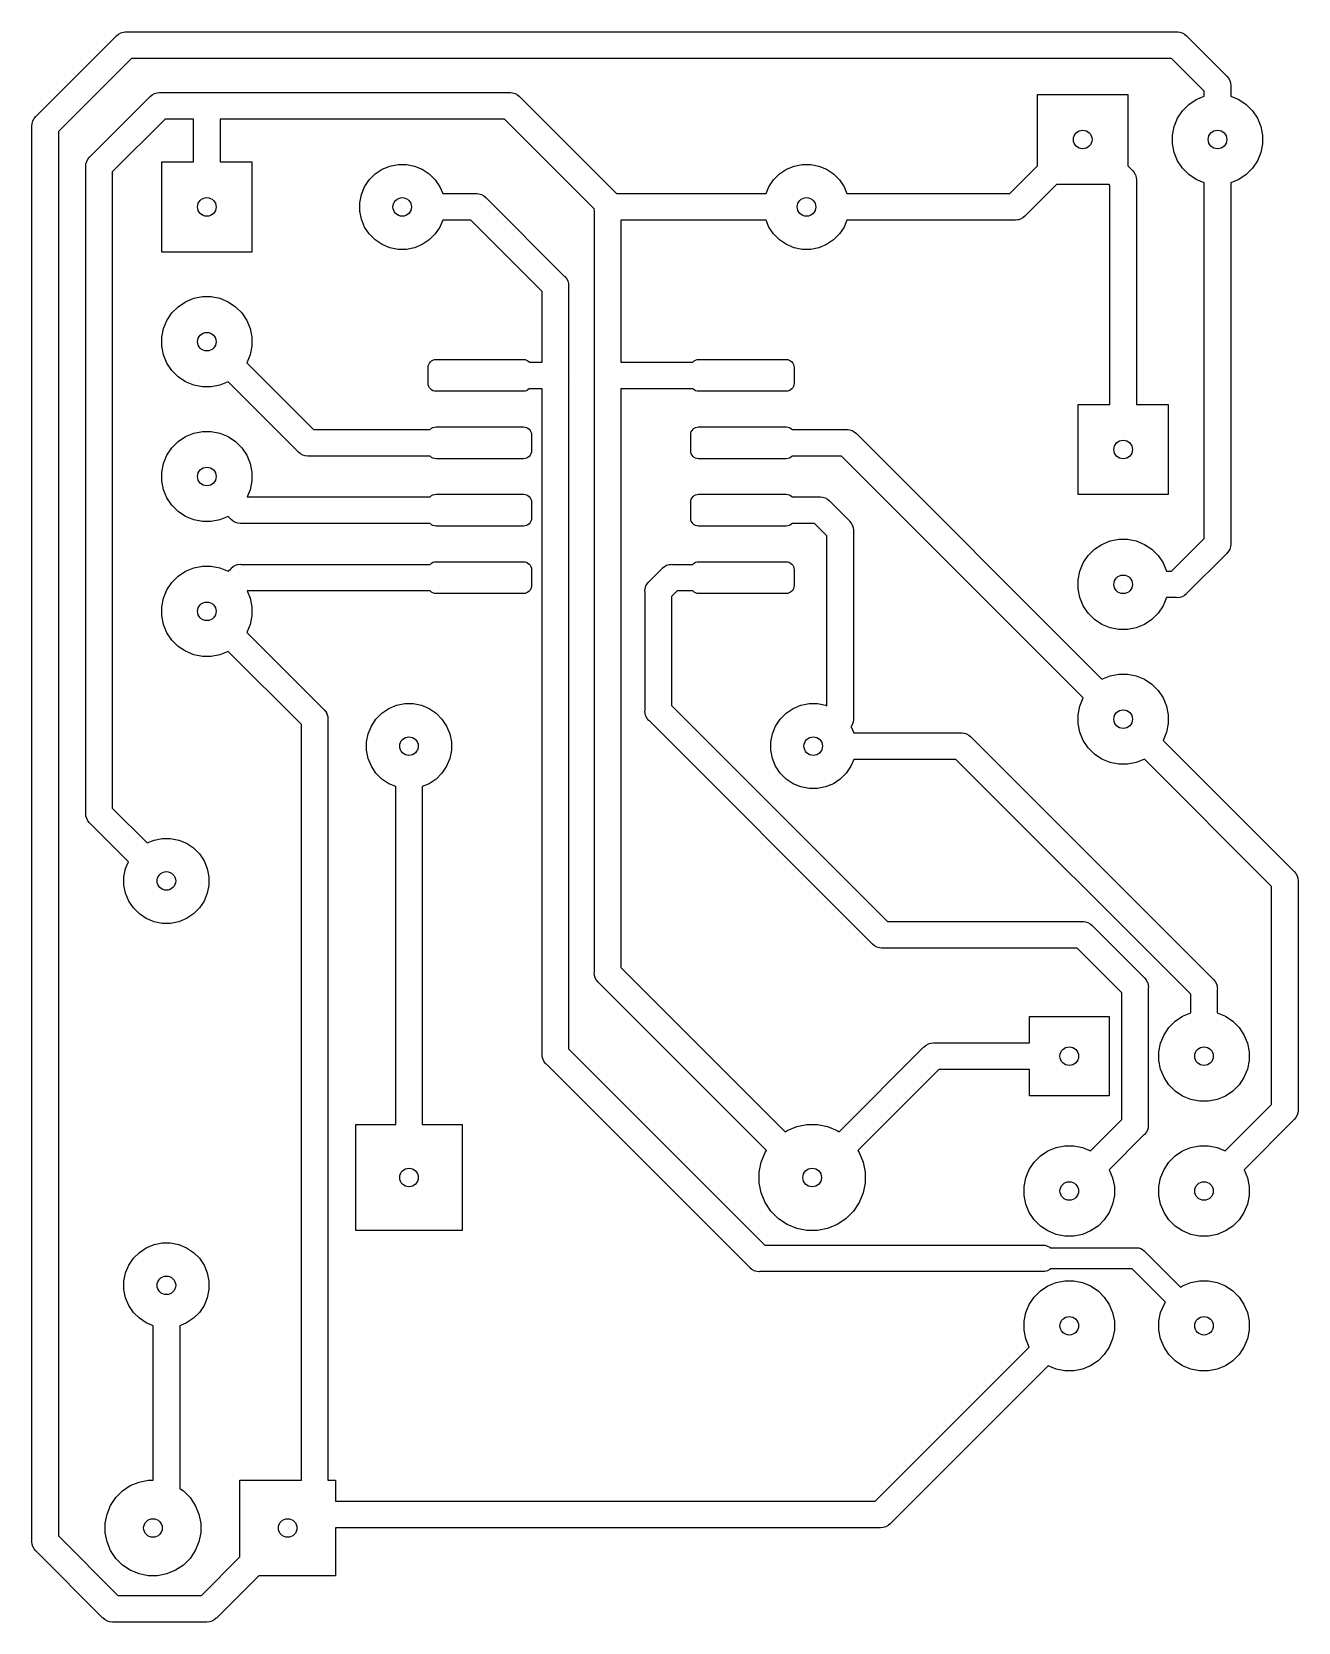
# Model space of a CAD drawing. Extents: x 0.62 to 1.56, y -7.65 to -6.47.
import ezdxf

# ---------------------------------------------------------------- set-up
doc = ezdxf.new("R2010")
doc.units = 0
doc.header["$MEASUREMENT"] = 0
doc.layers.add('BLACK', color=7, linetype='CONTINUOUS')

msp = doc.modelspace()

# ---------------------------------------------------------------- linework, layer by layer
at = {"layer": 'BLACK', "linetype": 'CONTINUOUS'}
for p, q in [((0.623382, -6.5327), (0.682699, -6.47338)), ((0.682699, -6.47338), (0.683007, -6.47301)), ((0.683007, -6.47301), (0.684505, -6.47178)), ((0.684505, -6.47178), (0.686215, -6.47086)), ((0.686215, -6.47086), (0.688071, -6.4703)), ((0.688071, -6.4703), (0.689517, -6.47016)), ((0.689517, -6.47016), (0.69, -6.47011)), ((0.689517, -6.47016), (0.689517, -6.47016)), ((0.69, -6.47011), (0.690483, -6.47016)), ((0.690483, -6.47016), (1.46952, -6.47016)), ((1.46952, -6.47016), (1.47, -6.47011)), ((1.47, -6.47011), (1.47048, -6.47016)), ((1.47048, -6.47016), (1.47193, -6.4703)), ((1.47193, -6.4703), (1.47378, -6.47086)), ((1.47378, -6.47086), (1.47549, -6.47178)), ((1.47549, -6.47178), (1.47699, -6.47301)), ((1.47699, -6.47301), (1.4773, -6.47338)), ((1.4773, -6.47338), (1.50662, -6.5027)), ((0.694077, -6.48984), (0.639843, -6.54408)), ((1.46592, -6.48984), (0.694077, -6.48984)), ((1.49016, -6.51408), (1.46592, -6.48984)), ((1.50662, -6.5027), (1.50699, -6.50301)), ((1.50699, -6.50301), (1.50822, -6.50451)), ((1.50822, -6.50451), (1.50914, -6.50622)), ((1.50914, -6.50622), (1.5097, -6.50807)), ((1.5097, -6.50807), (1.50989, -6.51)), ((1.50989, -6.51), (1.50984, -6.51048)), ((1.50984, -6.51048), (1.50984, -6.51786)), ((0.663382, -6.5627), (0.707699, -6.51838)), ((0.707699, -6.51838), (0.708007, -6.51801)), ((0.708007, -6.51801), (0.709505, -6.51678)), ((0.709505, -6.51678), (0.711215, -6.51586)), ((0.711215, -6.51586), (0.713071, -6.5153)), ((0.713071, -6.5153), (0.715, -6.51511)), ((0.715, -6.51511), (0.715483, -6.51516)), ((0.715483, -6.51516), (0.754517, -6.51516)), ((0.754517, -6.51516), (0.755, -6.51511)), ((0.755, -6.51511), (0.755483, -6.51516)), ((0.755483, -6.51516), (0.974517, -6.51516)), ((0.974517, -6.51516), (0.975, -6.51511)), ((0.975, -6.51511), (0.975483, -6.51516)), ((0.975483, -6.51516), (0.976929, -6.5153)), ((0.976929, -6.5153), (0.978785, -6.51586)), ((0.978785, -6.51586), (0.980495, -6.51678)), ((0.980495, -6.51678), (0.981993, -6.51801)), ((0.981993, -6.51801), (0.982302, -6.51838)), ((0.982302, -6.51838), (1.05408, -6.59016)), ((1.36654, -6.56955), (1.36654, -6.51654)), ((1.36654, -6.51654), (1.43346, -6.51654)), ((1.43346, -6.51654), (1.43346, -6.56955)), ((1.47401, -6.52867), (1.47867, -6.52401)), ((1.47867, -6.52401), (1.48415, -6.52034)), ((1.48415, -6.52034), (1.49016, -6.51786)), ((1.49016, -6.51786), (1.49016, -6.51408)), ((1.50984, -6.51786), (1.51585, -6.52034)), ((1.51585, -6.52034), (1.52133, -6.52401)), ((1.52133, -6.52401), (1.52599, -6.52867)), ((0.620863, -6.53622), (0.621777, -6.53451)), ((0.621777, -6.53451), (0.622069, -6.53415)), ((0.622069, -6.53415), (0.623007, -6.53301)), ((0.623007, -6.53301), (0.623382, -6.5327)), ((0.719077, -6.53484), (0.679843, -6.57408)), ((0.740158, -6.53484), (0.719077, -6.53484)), ((0.740157, -6.56654), (0.740158, -6.53484)), ((0.970923, -6.53484), (0.759843, -6.53484)), ((0.759843, -6.53484), (0.759843, -6.56654)), ((1.03765, -6.60157), (0.970923, -6.53484)), ((1.46782, -6.54024), (1.47034, -6.53415)), ((1.47034, -6.53415), (1.47401, -6.52867)), ((1.52599, -6.52867), (1.52966, -6.53415)), ((1.52966, -6.53415), (1.53218, -6.54024)), ((0.62011, -6.54), (0.6203, -6.53807)), ((0.620158, -6.54048), (0.62011, -6.54)), ((0.620157, -7.58952), (0.620158, -6.54048)), ((0.6203, -6.53807), (0.620863, -6.53622)), ((0.639843, -6.54408), (0.639843, -7.58592)), ((1.46654, -6.5467), (1.46782, -6.54024)), ((1.46654, -6.5533), (1.46654, -6.5467)), ((1.53218, -6.54024), (1.53346, -6.5467)), ((1.53346, -6.5467), (1.53346, -6.5533)), ((1.46782, -6.55976), (1.46654, -6.5533)), ((1.53346, -6.5533), (1.53218, -6.55976)), ((0.66011, -6.57), (0.6603, -6.56807)), ((0.660157, -6.57048), (0.66011, -6.57)), ((0.660158, -7.04952), (0.660157, -6.57048)), ((0.6603, -6.56807), (0.660863, -6.56622)), ((0.660863, -6.56622), (0.661777, -6.56451)), ((0.660863, -6.56622), (0.660863, -6.56622)), ((0.661777, -6.56451), (0.663007, -6.56301)), ((0.663007, -6.56301), (0.663382, -6.5627)), ((0.716535, -6.63346), (0.716535, -6.56654)), ((0.716535, -6.56654), (0.740157, -6.56654)), ((0.759843, -6.56654), (0.783465, -6.56654)), ((0.783465, -6.56654), (0.783465, -6.63346)), ((0.880081, -6.57209), (0.885813, -6.56971)), ((0.885813, -6.56971), (0.891898, -6.5685)), ((0.891898, -6.5685), (0.898102, -6.5685)), ((0.898102, -6.5685), (0.904187, -6.56971)), ((0.904187, -6.56971), (0.909919, -6.57209)), ((1.18008, -6.57209), (1.18581, -6.56971)), ((1.18581, -6.56971), (1.1919, -6.5685)), ((1.1919, -6.5685), (1.1981, -6.5685)), ((1.1981, -6.5685), (1.20419, -6.56971)), ((1.20419, -6.56971), (1.20992, -6.57209)), ((1.34592, -6.59016), (1.36654, -6.56955)), ((1.43346, -6.56955), (1.43662, -6.5727)), ((1.47034, -6.56585), (1.46782, -6.55976)), ((1.47401, -6.57133), (1.47034, -6.56585)), ((1.47867, -6.57599), (1.47401, -6.57133)), ((1.52599, -6.57133), (1.52133, -6.57599)), ((1.52966, -6.56585), (1.52599, -6.57133)), ((1.53218, -6.55976), (1.52966, -6.56585)), ((0.679843, -6.57408), (0.679843, -7.04592)), ((0.867089, -6.58508), (0.870535, -6.57992)), ((0.870535, -6.57992), (0.874922, -6.57554)), ((0.874922, -6.57554), (0.880081, -6.57209)), ((0.909919, -6.57209), (0.915078, -6.57554)), ((0.915078, -6.57554), (0.919465, -6.57992)), ((0.919465, -6.57992), (0.922911, -6.58508)), ((1.16709, -6.58508), (1.17054, -6.57992)), ((1.17054, -6.57992), (1.17492, -6.57554)), ((1.17492, -6.57554), (1.18008, -6.57209)), ((1.20992, -6.57209), (1.21508, -6.57554)), ((1.21508, -6.57554), (1.21946, -6.57992)), ((1.21946, -6.57992), (1.22291, -6.58508)), ((1.43662, -6.5727), (1.43699, -6.57301)), ((1.43699, -6.57301), (1.43822, -6.57451)), ((1.43822, -6.57451), (1.43902, -6.57599)), ((1.43902, -6.57599), (1.43914, -6.57622)), ((1.43914, -6.57622), (1.4397, -6.57807)), ((1.4397, -6.57807), (1.43989, -6.58)), ((1.43989, -6.58), (1.43984, -6.58048)), ((1.43984, -6.58048), (1.43984, -6.74654)), ((1.48415, -6.57966), (1.47867, -6.57599)), ((1.49016, -6.58214), (1.48415, -6.57966)), ((1.49016, -6.84592), (1.49016, -6.58214)), ((1.51585, -6.57966), (1.50984, -6.58214)), ((1.50984, -6.58214), (1.50984, -6.84952)), ((1.52133, -6.57599), (1.51585, -6.57966)), ((0.863504, -6.5969), (0.864714, -6.59081)), ((0.864714, -6.59081), (0.867089, -6.58508)), ((0.922911, -6.58508), (0.925014, -6.59016)), ((0.925014, -6.59016), (0.949517, -6.59016)), ((0.949517, -6.59016), (0.95, -6.59011)), ((0.95, -6.59011), (0.950483, -6.59016)), ((0.950483, -6.59016), (0.951929, -6.5903)), ((0.951929, -6.5903), (0.953785, -6.59086)), ((0.953785, -6.59086), (0.955495, -6.59178)), ((0.955495, -6.59178), (0.956993, -6.59301)), ((0.956993, -6.59301), (0.957302, -6.59338)), ((0.957302, -6.59338), (1.01528, -6.65136)), ((1.05408, -6.59016), (1.16499, -6.59016)), ((1.16499, -6.59016), (1.16709, -6.58508)), ((1.22291, -6.58508), (1.22501, -6.59016)), ((1.22501, -6.59016), (1.34592, -6.59016)), ((1.38045, -6.58346), (1.3573, -6.60662)), ((1.41955, -6.58346), (1.38045, -6.58346)), ((1.42016, -6.58408), (1.41955, -6.58346)), ((1.42016, -6.74654), (1.42016, -6.58408)), ((0.863504, -6.6031), (0.863504, -6.5969)), ((0.864714, -6.60919), (0.863504, -6.6031)), ((1.03755, -6.60256), (1.03765, -6.60157)), ((1.0376, -6.60304), (1.03755, -6.60256)), ((1.0376, -7.16774), (1.0376, -6.60304)), ((1.3573, -6.60662), (1.35699, -6.60699)), ((0.867089, -6.61492), (0.864714, -6.60919)), ((0.870535, -6.62008), (0.867089, -6.61492)), ((0.922911, -6.61492), (0.919465, -6.62008)), ((0.925014, -6.60984), (0.922911, -6.61492)), ((0.945923, -6.60984), (0.925014, -6.60984)), ((0.998819, -6.66274), (0.945923, -6.60984)), ((1.16499, -6.60984), (1.05728, -6.60984)), ((1.05728, -6.60984), (1.05728, -6.71516)), ((1.16709, -6.61492), (1.16499, -6.60984)), ((1.17054, -6.62008), (1.16709, -6.61492)), ((1.22291, -6.61492), (1.21946, -6.62008)), ((1.22501, -6.60984), (1.22291, -6.61492)), ((1.34952, -6.60984), (1.22501, -6.60984)), ((1.35, -6.60989), (1.34952, -6.60984)), ((1.35193, -6.6097), (1.35, -6.60989)), ((1.35241, -6.60955), (1.35193, -6.6097)), ((1.35378, -6.60914), (1.35241, -6.60955)), ((1.35549, -6.60822), (1.35378, -6.60914)), ((1.35699, -6.60699), (1.35549, -6.60822)), ((0.874922, -6.62446), (0.870535, -6.62008)), ((0.880081, -6.62791), (0.874922, -6.62446)), ((0.885813, -6.63029), (0.880081, -6.62791)), ((0.891898, -6.6315), (0.885813, -6.63029)), ((0.904187, -6.63029), (0.898102, -6.6315)), ((0.909919, -6.62791), (0.904187, -6.63029)), ((0.915078, -6.62446), (0.909919, -6.62791)), ((0.919465, -6.62008), (0.915078, -6.62446)), ((1.17492, -6.62446), (1.17054, -6.62008)), ((1.18008, -6.62791), (1.17492, -6.62446)), ((1.18581, -6.63029), (1.18008, -6.62791)), ((1.1919, -6.6315), (1.18581, -6.63029)), ((1.20419, -6.63029), (1.1981, -6.6315)), ((1.20992, -6.62791), (1.20419, -6.63029)), ((1.21508, -6.62446), (1.20992, -6.62791)), ((1.21946, -6.62008), (1.21508, -6.62446)), ((0.783465, -6.63346), (0.716535, -6.63346)), ((0.898102, -6.6315), (0.891898, -6.6315)), ((1.1981, -6.6315), (1.1919, -6.6315)), ((1.01528, -6.65136), (1.01566, -6.65167)), ((1.01566, -6.65167), (1.01689, -6.65317)), ((1.01689, -6.65317), (1.0178, -6.65488)), ((0.998819, -6.71516), (0.998819, -6.66274)), ((1.0178, -6.65488), (1.01836, -6.65673)), ((1.01836, -6.65673), (1.0185, -6.65818)), ((1.0185, -6.65818), (1.01855, -6.65866)), ((1.01855, -6.65866), (1.0185, -6.65914)), ((1.0185, -6.65914), (1.0185, -6.72818)), ((0.724006, -6.67867), (0.728668, -6.67401)), ((0.728668, -6.67401), (0.734149, -6.67034)), ((0.734149, -6.67034), (0.740239, -6.66782)), ((0.740239, -6.66782), (0.746704, -6.66654)), ((0.746704, -6.66654), (0.753296, -6.66654)), ((0.753296, -6.66654), (0.759761, -6.66782)), ((0.759761, -6.66782), (0.765851, -6.67034)), ((0.765851, -6.67034), (0.771332, -6.67401)), ((0.771332, -6.67401), (0.775994, -6.67867)), ((0.717821, -6.69024), (0.720344, -6.68415)), ((0.720344, -6.68415), (0.724006, -6.67867)), ((0.775994, -6.67867), (0.779656, -6.68415)), ((0.779656, -6.68415), (0.782179, -6.69024)), ((0.716535, -6.6967), (0.717821, -6.69024)), ((0.716535, -6.7033), (0.716535, -6.6967)), ((0.782179, -6.69024), (0.783465, -6.6967)), ((0.783465, -6.6967), (0.783465, -6.7033)), ((0.717821, -6.70976), (0.716535, -6.7033)), ((0.720344, -6.71585), (0.717821, -6.70976)), ((0.782179, -6.70976), (0.77969, -6.71577)), ((0.783465, -6.7033), (0.782179, -6.70976)), ((0.724006, -6.72133), (0.720344, -6.71585)), ((0.728668, -6.72599), (0.724006, -6.72133)), ((0.77969, -6.71577), (0.829077, -6.76516)), ((0.914173, -6.71909), (0.914287, -6.71794)), ((0.914173, -6.73091), (0.914173, -6.71909)), ((0.914287, -6.71794), (0.914623, -6.71683)), ((0.914623, -6.71683), (0.915169, -6.71581)), ((0.915169, -6.71581), (0.915903, -6.71492)), ((0.915903, -6.71492), (0.916798, -6.71418)), ((0.916798, -6.71418), (0.917819, -6.71364)), ((0.917819, -6.71364), (0.918927, -6.7133)), ((0.918927, -6.7133), (0.920079, -6.71319)), ((0.920079, -6.71319), (0.985039, -6.71319)), ((0.985039, -6.71319), (0.986191, -6.7133)), ((0.986191, -6.7133), (0.987299, -6.71364)), ((0.987299, -6.71364), (0.98832, -6.71418)), ((0.98832, -6.71418), (0.989215, -6.71492)), ((0.989215, -6.71492), (0.989411, -6.71516)), ((0.989411, -6.71516), (0.998819, -6.71516)), ((1.05728, -6.71516), (1.11059, -6.71516)), ((1.11059, -6.71516), (1.11078, -6.71492)), ((1.11078, -6.71492), (1.11168, -6.71418)), ((1.11168, -6.71418), (1.1127, -6.71364)), ((1.1127, -6.71364), (1.11381, -6.7133)), ((1.11381, -6.7133), (1.11496, -6.71319)), ((1.11496, -6.71319), (1.17992, -6.71319)), ((1.17992, -6.71319), (1.18107, -6.7133)), ((1.18107, -6.7133), (1.18218, -6.71364)), ((1.18218, -6.71364), (1.1832, -6.71418)), ((1.1832, -6.71418), (1.1841, -6.71492)), ((1.1841, -6.71492), (1.18483, -6.71581)), ((1.18483, -6.71581), (1.18538, -6.71683)), ((1.18538, -6.71683), (1.18571, -6.71794)), ((1.18571, -6.71794), (1.18583, -6.71909)), ((1.18583, -6.71909), (1.18583, -6.73091)), ((0.734149, -6.72966), (0.728668, -6.72599)), ((0.740239, -6.73218), (0.734149, -6.72966)), ((0.746704, -6.73346), (0.740239, -6.73218)), ((0.753296, -6.73346), (0.746704, -6.73346)), ((0.759761, -6.73218), (0.753296, -6.73346)), ((0.76577, -6.72969), (0.759761, -6.73218)), ((0.817698, -6.78162), (0.76577, -6.72969)), ((0.914287, -6.73206), (0.914173, -6.73091)), ((0.914623, -6.73317), (0.914287, -6.73206)), ((0.915169, -6.73419), (0.914623, -6.73317)), ((0.915903, -6.73508), (0.915169, -6.73419)), ((0.916798, -6.73582), (0.915903, -6.73508)), ((0.917819, -6.73636), (0.916798, -6.73582)), ((0.918927, -6.7367), (0.917819, -6.73636)), ((0.987299, -6.73636), (0.986191, -6.7367)), ((0.98832, -6.73582), (0.987299, -6.73636)), ((0.989215, -6.73508), (0.98832, -6.73582)), ((0.989411, -6.73484), (0.989215, -6.73508)), ((0.998819, -6.73484), (0.989411, -6.73484)), ((0.998819, -7.22818), (0.998819, -6.73484)), ((1.0185, -6.72818), (1.01855, -6.72866)), ((1.01855, -6.72866), (1.0185, -6.72915)), ((1.0185, -6.72915), (1.0185, -7.22458)), ((1.11059, -6.73484), (1.05728, -6.73484)), ((1.05728, -6.73484), (1.05728, -7.16415)), ((1.11078, -6.73508), (1.11059, -6.73484)), ((1.11168, -6.73582), (1.11078, -6.73508)), ((1.1127, -6.73636), (1.11168, -6.73582)), ((1.11381, -6.7367), (1.1127, -6.73636)), ((1.18218, -6.73636), (1.18107, -6.7367)), ((1.1832, -6.73582), (1.18218, -6.73636)), ((1.1841, -6.73508), (1.1832, -6.73582)), ((1.18483, -6.73419), (1.1841, -6.73508)), ((1.18538, -6.73317), (1.18483, -6.73419)), ((1.18571, -6.73206), (1.18538, -6.73317)), ((1.18583, -6.73091), (1.18571, -6.73206)), ((0.920079, -6.73681), (0.918927, -6.7367)), ((0.985039, -6.73681), (0.920079, -6.73681)), ((0.986191, -6.7367), (0.985039, -6.73681)), ((1.11496, -6.73681), (1.11381, -6.7367)), ((1.17992, -6.73681), (1.11496, -6.73681)), ((1.18107, -6.7367), (1.17992, -6.73681)), ((1.39654, -6.81346), (1.39654, -6.74654)), ((1.39654, -6.74654), (1.42016, -6.74654)), ((1.43984, -6.74654), (1.46346, -6.74654)), ((1.46346, -6.74654), (1.46346, -6.81346)), ((0.728668, -6.77401), (0.734149, -6.77034)), ((0.734149, -6.77034), (0.740239, -6.76782)), ((0.740239, -6.76782), (0.746704, -6.76654)), ((0.746704, -6.76654), (0.753296, -6.76654)), ((0.753296, -6.76654), (0.759761, -6.76782)), ((0.759761, -6.76782), (0.765851, -6.77034)), ((0.765851, -6.77034), (0.771332, -6.77401)), ((0.829077, -6.76516), (0.915707, -6.76516)), ((0.915707, -6.76516), (0.915903, -6.76492)), ((0.915903, -6.76492), (0.916798, -6.76418)), ((0.916798, -6.76418), (0.917819, -6.76364)), ((0.917819, -6.76364), (0.918927, -6.7633)), ((0.918927, -6.7633), (0.920079, -6.76319)), ((0.920079, -6.76319), (0.985039, -6.76319)), ((0.985039, -6.76319), (0.986191, -6.7633)), ((0.986191, -6.7633), (0.987299, -6.76364)), ((0.987299, -6.76364), (0.98832, -6.76418)), ((0.98832, -6.76418), (0.989215, -6.76492)), ((0.989215, -6.76492), (0.98995, -6.76581)), ((0.98995, -6.76581), (0.990495, -6.76683)), ((0.990495, -6.76683), (0.990831, -6.76794)), ((0.990831, -6.76794), (0.990945, -6.76909)), ((0.990945, -6.76909), (0.990945, -6.78091)), ((1.10906, -6.76909), (1.10917, -6.76794)), ((1.10906, -6.78091), (1.10906, -6.76909)), ((1.10917, -6.76794), (1.1095, -6.76683)), ((1.1095, -6.76683), (1.11005, -6.76581)), ((1.11005, -6.76581), (1.11078, -6.76492)), ((1.11078, -6.76492), (1.11168, -6.76418)), ((1.11168, -6.76418), (1.1127, -6.76364)), ((1.1127, -6.76364), (1.11381, -6.7633)), ((1.11381, -6.7633), (1.11496, -6.76319)), ((1.11496, -6.76319), (1.17992, -6.76319)), ((1.17992, -6.76319), (1.18107, -6.7633)), ((1.18107, -6.7633), (1.18218, -6.76364)), ((1.18218, -6.76364), (1.1832, -6.76418)), ((1.1832, -6.76418), (1.1841, -6.76492)), ((1.1841, -6.76492), (1.18429, -6.76516)), ((1.18429, -6.76516), (1.22452, -6.76516)), ((1.22452, -6.76516), (1.225, -6.76511)), ((1.225, -6.76511), (1.22548, -6.76516)), ((1.22548, -6.76516), (1.22693, -6.7653)), ((1.22693, -6.7653), (1.22878, -6.76586)), ((1.22878, -6.76586), (1.23049, -6.76678)), ((1.23049, -6.76678), (1.23199, -6.76801)), ((1.23199, -6.76801), (1.2323, -6.76838)), ((1.2323, -6.76838), (1.4073, -6.94338)), ((0.720344, -6.78415), (0.724006, -6.77867)), ((0.724006, -6.77867), (0.728668, -6.77401)), ((0.771332, -6.77401), (0.775994, -6.77867)), ((0.775994, -6.77867), (0.779656, -6.78415)), ((0.818007, -6.78199), (0.817698, -6.78162)), ((0.819505, -6.78322), (0.818007, -6.78199)), ((0.821215, -6.78414), (0.819505, -6.78322)), ((0.990495, -6.78317), (0.98995, -6.78419)), ((0.990831, -6.78206), (0.990495, -6.78317)), ((0.990945, -6.78091), (0.990831, -6.78206)), ((1.10917, -6.78206), (1.10906, -6.78091)), ((1.1095, -6.78317), (1.10917, -6.78206)), ((1.11005, -6.78419), (1.1095, -6.78317)), ((0.716535, -6.7967), (0.717821, -6.79024)), ((0.717821, -6.79024), (0.720344, -6.78415)), ((0.779656, -6.78415), (0.782179, -6.79024)), ((0.782179, -6.79024), (0.783465, -6.7967)), ((0.823071, -6.7847), (0.821215, -6.78414)), ((0.825, -6.78489), (0.823071, -6.7847)), ((0.825483, -6.78484), (0.825, -6.78489)), ((0.915707, -6.78484), (0.825483, -6.78484)), ((0.915903, -6.78508), (0.915707, -6.78484)), ((0.916798, -6.78582), (0.915903, -6.78508)), ((0.917819, -6.78636), (0.916798, -6.78582)), ((0.918927, -6.7867), (0.917819, -6.78636)), ((0.920079, -6.78681), (0.918927, -6.7867)), ((0.985039, -6.78681), (0.920079, -6.78681)), ((0.986191, -6.7867), (0.985039, -6.78681)), ((0.987299, -6.78636), (0.986191, -6.7867)), ((0.98832, -6.78582), (0.987299, -6.78636)), ((0.989215, -6.78508), (0.98832, -6.78582)), ((0.98995, -6.78419), (0.989215, -6.78508)), ((1.11078, -6.78508), (1.11005, -6.78419)), ((1.11168, -6.78582), (1.11078, -6.78508)), ((1.1127, -6.78636), (1.11168, -6.78582)), ((1.11381, -6.7867), (1.1127, -6.78636)), ((1.11496, -6.78681), (1.11381, -6.7867)), ((1.17992, -6.78681), (1.11496, -6.78681)), ((1.18107, -6.7867), (1.17992, -6.78681)), ((1.18218, -6.78636), (1.18107, -6.7867)), ((1.1832, -6.78582), (1.18218, -6.78636)), ((1.1841, -6.78508), (1.1832, -6.78582)), ((1.18429, -6.78484), (1.1841, -6.78508)), ((1.22092, -6.78484), (1.18429, -6.78484)), ((1.39338, -6.9573), (1.22092, -6.78484)), ((0.716535, -6.8033), (0.716535, -6.7967)), ((0.717821, -6.80976), (0.716535, -6.8033)), ((0.783465, -6.8033), (0.782179, -6.80976)), ((0.783465, -6.7967), (0.783465, -6.8033)), ((0.720344, -6.81585), (0.717821, -6.80976)), ((0.724006, -6.82133), (0.720344, -6.81585)), ((0.782179, -6.80976), (0.779943, -6.81516)), ((0.779943, -6.81516), (0.915707, -6.81516)), ((0.915707, -6.81516), (0.915903, -6.81492)), ((0.915903, -6.81492), (0.916798, -6.81418)), ((0.916798, -6.81418), (0.917819, -6.81364)), ((0.917819, -6.81364), (0.918927, -6.8133)), ((0.918927, -6.8133), (0.920079, -6.81319)), ((0.920079, -6.81319), (0.985039, -6.81319)), ((0.985039, -6.81319), (0.986191, -6.8133)), ((0.986191, -6.8133), (0.987299, -6.81364)), ((0.987299, -6.81364), (0.98832, -6.81418)), ((0.98832, -6.81418), (0.989215, -6.81492)), ((0.989215, -6.81492), (0.98995, -6.81581)), ((0.98995, -6.81581), (0.990495, -6.81683)), ((0.990495, -6.81683), (0.990831, -6.81794)), ((0.990831, -6.81794), (0.990945, -6.81909)), ((0.990945, -6.81909), (0.990945, -6.83091)), ((1.10906, -6.81909), (1.10917, -6.81794)), ((1.10906, -6.83091), (1.10906, -6.81909)), ((1.10917, -6.81794), (1.1095, -6.81683)), ((1.1095, -6.81683), (1.11005, -6.81581)), ((1.11005, -6.81581), (1.11078, -6.81492)), ((1.11078, -6.81492), (1.11168, -6.81418)), ((1.11168, -6.81418), (1.1127, -6.81364)), ((1.1127, -6.81364), (1.11381, -6.8133)), ((1.11381, -6.8133), (1.11496, -6.81319)), ((1.11496, -6.81319), (1.17992, -6.81319)), ((1.17992, -6.81319), (1.18107, -6.8133)), ((1.18107, -6.8133), (1.18218, -6.81364)), ((1.18218, -6.81364), (1.1832, -6.81418)), ((1.1832, -6.81418), (1.1841, -6.81492)), ((1.1841, -6.81492), (1.18429, -6.81516)), ((1.18429, -6.81516), (1.20452, -6.81516)), ((1.20452, -6.81516), (1.205, -6.81511)), ((1.205, -6.81511), (1.20548, -6.81516)), ((1.20548, -6.81516), (1.20693, -6.8153)), ((1.20693, -6.8153), (1.20878, -6.81586)), ((1.20878, -6.81586), (1.21049, -6.81678)), ((1.21049, -6.81678), (1.21199, -6.81801)), ((1.21199, -6.81801), (1.2123, -6.81838)), ((1.2123, -6.81838), (1.22662, -6.8327)), ((1.46346, -6.81346), (1.39654, -6.81346)), ((0.728668, -6.82599), (0.724006, -6.82133)), ((0.734149, -6.82966), (0.728668, -6.82599)), ((0.740239, -6.83218), (0.734149, -6.82966)), ((0.76577, -6.82969), (0.759761, -6.83218)), ((0.767698, -6.83162), (0.76577, -6.82969)), ((0.990945, -6.83091), (0.990831, -6.83206)), ((1.10917, -6.83206), (1.10906, -6.83091)), ((0.746704, -6.83346), (0.740239, -6.83218)), ((0.753296, -6.83346), (0.746704, -6.83346)), ((0.759761, -6.83218), (0.753296, -6.83346)), ((0.768007, -6.83199), (0.767698, -6.83162)), ((0.769505, -6.83322), (0.768007, -6.83199)), ((0.769802, -6.83338), (0.769505, -6.83322)), ((0.771215, -6.83414), (0.769802, -6.83338)), ((0.773071, -6.8347), (0.771215, -6.83414)), ((0.775, -6.83489), (0.773071, -6.8347)), ((0.775483, -6.83484), (0.775, -6.83489)), ((0.915707, -6.83484), (0.775483, -6.83484)), ((0.915903, -6.83508), (0.915707, -6.83484)), ((0.916798, -6.83582), (0.915903, -6.83508)), ((0.917819, -6.83636), (0.916798, -6.83582)), ((0.918927, -6.8367), (0.917819, -6.83636)), ((0.920079, -6.83681), (0.918927, -6.8367)), ((0.985039, -6.83681), (0.920079, -6.83681)), ((0.986191, -6.8367), (0.985039, -6.83681)), ((0.987299, -6.83636), (0.986191, -6.8367)), ((0.98832, -6.83582), (0.987299, -6.83636)), ((0.989215, -6.83508), (0.98832, -6.83582)), ((0.98995, -6.83419), (0.989215, -6.83508)), ((0.990495, -6.83317), (0.98995, -6.83419)), ((0.990831, -6.83206), (0.990495, -6.83317)), ((1.1095, -6.83317), (1.10917, -6.83206)), ((1.11005, -6.83419), (1.1095, -6.83317)), ((1.11078, -6.83508), (1.11005, -6.83419)), ((1.11168, -6.83582), (1.11078, -6.83508)), ((1.1127, -6.83636), (1.11168, -6.83582)), ((1.11381, -6.8367), (1.1127, -6.83636)), ((1.11496, -6.83681), (1.11381, -6.8367)), ((1.17992, -6.83681), (1.11496, -6.83681)), ((1.18107, -6.8367), (1.17992, -6.83681)), ((1.18218, -6.83636), (1.18107, -6.8367)), ((1.1832, -6.83582), (1.18218, -6.83636)), ((1.1841, -6.83508), (1.1832, -6.83582)), ((1.18429, -6.83484), (1.1841, -6.83508)), ((1.20092, -6.83484), (1.18429, -6.83484)), ((1.21016, -6.84408), (1.20092, -6.83484)), ((1.22662, -6.8327), (1.22699, -6.83301)), ((1.22699, -6.83301), (1.22822, -6.83451)), ((1.22822, -6.83451), (1.22914, -6.83622)), ((1.22914, -6.83622), (1.2297, -6.83807)), ((1.2297, -6.83807), (1.22984, -6.83952)), ((1.22984, -6.83952), (1.22989, -6.84)), ((1.22989, -6.84), (1.22984, -6.84048)), ((1.22984, -6.84048), (1.22984, -6.97952)), ((1.21016, -6.97012), (1.21016, -6.84408)), ((1.40401, -6.85867), (1.40867, -6.85401)), ((1.40867, -6.85401), (1.41415, -6.85034)), ((1.41415, -6.85034), (1.42024, -6.84782)), ((1.42024, -6.84782), (1.4267, -6.84654)), ((1.4267, -6.84654), (1.4333, -6.84654)), ((1.4333, -6.84654), (1.43976, -6.84782)), ((1.43976, -6.84782), (1.44585, -6.85034)), ((1.44585, -6.85034), (1.45133, -6.85401)), ((1.45133, -6.85401), (1.45599, -6.85867)), ((1.46592, -6.87016), (1.49016, -6.84592)), ((1.50914, -6.85378), (1.50822, -6.85549)), ((1.5097, -6.85193), (1.50914, -6.85378)), ((1.50984, -6.85048), (1.5097, -6.85193)), ((1.50984, -6.84952), (1.50989, -6.85)), ((1.50989, -6.85), (1.50984, -6.85048)), ((0.769505, -6.86678), (0.771215, -6.86586)), ((0.771215, -6.86586), (0.773071, -6.8653)), ((0.773071, -6.8653), (0.775, -6.86511)), ((0.775, -6.86511), (0.775483, -6.86516)), ((0.775483, -6.86516), (0.915707, -6.86516)), ((0.915707, -6.86516), (0.915903, -6.86492)), ((0.915903, -6.86492), (0.916798, -6.86418)), ((0.916798, -6.86418), (0.917819, -6.86364)), ((0.917819, -6.86364), (0.918927, -6.8633)), ((0.918927, -6.8633), (0.920079, -6.86319)), ((0.920079, -6.86319), (0.985039, -6.86319)), ((0.985039, -6.86319), (0.986191, -6.8633)), ((0.986191, -6.8633), (0.987299, -6.86364)), ((0.987299, -6.86364), (0.98832, -6.86418)), ((0.98832, -6.86418), (0.989215, -6.86492)), ((0.989215, -6.86492), (0.98995, -6.86581)), ((0.98995, -6.86581), (0.990495, -6.86683)), ((1.08951, -6.86678), (1.09122, -6.86586)), ((1.09122, -6.86586), (1.09307, -6.8653)), ((1.09307, -6.8653), (1.09452, -6.86516)), ((1.09452, -6.86516), (1.095, -6.86511)), ((1.09452, -6.86516), (1.09452, -6.86516)), ((1.095, -6.86511), (1.09548, -6.86516)), ((1.09548, -6.86516), (1.11059, -6.86516)), ((1.11059, -6.86516), (1.11078, -6.86492)), ((1.11078, -6.86492), (1.11168, -6.86418)), ((1.11168, -6.86418), (1.1127, -6.86364)), ((1.1127, -6.86364), (1.11381, -6.8633)), ((1.11381, -6.8633), (1.11496, -6.86319)), ((1.11496, -6.86319), (1.17992, -6.86319)), ((1.17992, -6.86319), (1.18107, -6.8633)), ((1.18107, -6.8633), (1.18218, -6.86364)), ((1.18218, -6.86364), (1.1832, -6.86418)), ((1.1832, -6.86418), (1.1841, -6.86492)), ((1.1841, -6.86492), (1.18483, -6.86581)), ((1.18483, -6.86581), (1.18538, -6.86683)), ((1.39782, -6.87024), (1.40034, -6.86415)), ((1.40034, -6.86415), (1.40401, -6.85867)), ((1.45599, -6.85867), (1.45966, -6.86415)), ((1.45966, -6.86415), (1.46214, -6.87016)), ((1.50662, -6.8573), (1.4773, -6.88662)), ((1.50699, -6.85699), (1.50662, -6.8573)), ((1.50822, -6.85549), (1.50699, -6.85699)), ((0.724006, -6.87867), (0.728668, -6.87401)), ((0.728668, -6.87401), (0.734149, -6.87034)), ((0.734149, -6.87034), (0.740239, -6.86782)), ((0.740239, -6.86782), (0.746704, -6.86654)), ((0.746704, -6.86654), (0.753296, -6.86654)), ((0.753296, -6.86654), (0.759761, -6.86782)), ((0.759761, -6.86782), (0.76577, -6.87031)), ((0.76577, -6.87031), (0.767698, -6.86838)), ((0.767698, -6.86838), (0.768007, -6.86801)), ((0.768007, -6.86801), (0.769505, -6.86678)), ((0.990495, -6.86683), (0.990831, -6.86794)), ((0.990831, -6.86794), (0.990945, -6.86909)), ((0.990945, -6.86909), (0.990945, -6.88091)), ((1.07678, -6.87951), (1.07801, -6.87801)), ((1.07801, -6.87801), (1.07838, -6.8777)), ((1.07838, -6.8777), (1.0877, -6.86838)), ((1.0877, -6.86838), (1.08801, -6.86801)), ((1.08801, -6.86801), (1.08951, -6.86678)), ((1.18538, -6.86683), (1.18571, -6.86794)), ((1.18571, -6.86794), (1.18583, -6.86909)), ((1.18583, -6.86909), (1.18583, -6.88091)), ((1.39654, -6.8767), (1.39782, -6.87024)), ((1.39654, -6.8833), (1.39654, -6.8767)), ((1.46214, -6.87016), (1.46592, -6.87016)), ((0.717821, -6.89024), (0.720344, -6.88415)), ((0.720344, -6.88415), (0.724006, -6.87867)), ((0.915707, -6.88484), (0.779943, -6.88484)), ((0.779943, -6.88484), (0.782179, -6.89024)), ((0.915903, -6.88508), (0.915707, -6.88484)), ((0.916798, -6.88582), (0.915903, -6.88508)), ((0.917819, -6.88636), (0.916798, -6.88582)), ((0.918927, -6.8867), (0.917819, -6.88636)), ((0.920079, -6.88681), (0.918927, -6.8867)), ((0.985039, -6.88681), (0.920079, -6.88681)), ((0.986191, -6.8867), (0.985039, -6.88681)), ((0.987299, -6.88636), (0.986191, -6.8867)), ((0.98832, -6.88582), (0.987299, -6.88636)), ((0.989215, -6.88508), (0.98832, -6.88582)), ((0.98995, -6.88419), (0.989215, -6.88508)), ((0.990495, -6.88317), (0.98995, -6.88419)), ((0.990831, -6.88206), (0.990495, -6.88317)), ((0.990945, -6.88091), (0.990831, -6.88206)), ((1.07511, -6.885), (1.0753, -6.88307)), ((1.07516, -6.88548), (1.07511, -6.885)), ((1.07516, -6.97349), (1.07516, -6.88548)), ((1.0753, -6.88307), (1.07586, -6.88122)), ((1.07586, -6.88122), (1.07603, -6.88091)), ((1.07603, -6.88091), (1.07678, -6.87951)), ((1.09908, -6.88484), (1.09484, -6.88908)), ((1.09484, -6.88908), (1.09484, -6.9699)), ((1.11059, -6.88484), (1.09908, -6.88484)), ((1.11078, -6.88508), (1.11059, -6.88484)), ((1.11168, -6.88582), (1.11078, -6.88508)), ((1.1127, -6.88636), (1.11168, -6.88582)), ((1.11381, -6.8867), (1.1127, -6.88636)), ((1.11496, -6.88681), (1.11381, -6.8867)), ((1.17992, -6.88681), (1.11496, -6.88681)), ((1.18107, -6.8867), (1.17992, -6.88681)), ((1.18218, -6.88636), (1.18107, -6.8867)), ((1.1832, -6.88582), (1.18218, -6.88636)), ((1.1841, -6.88508), (1.1832, -6.88582)), ((1.18483, -6.88419), (1.1841, -6.88508)), ((1.18538, -6.88317), (1.18483, -6.88419)), ((1.18571, -6.88206), (1.18538, -6.88317)), ((1.18583, -6.88091), (1.18571, -6.88206)), ((1.39782, -6.88976), (1.39654, -6.8833)), ((1.40034, -6.89585), (1.39782, -6.88976)), ((1.46214, -6.88984), (1.45966, -6.89585)), ((1.46952, -6.88984), (1.46214, -6.88984)), ((1.47, -6.88989), (1.46952, -6.88984)), ((1.47193, -6.8897), (1.47, -6.88989)), ((1.47378, -6.88914), (1.47193, -6.8897)), ((1.47549, -6.88822), (1.47378, -6.88914)), ((1.47699, -6.88699), (1.47549, -6.88822)), ((1.4773, -6.88662), (1.47699, -6.88699)), ((0.716535, -6.8967), (0.717821, -6.89024)), ((0.716535, -6.9033), (0.716535, -6.8967)), ((0.782179, -6.89024), (0.783465, -6.8967)), ((0.783465, -6.8967), (0.783465, -6.9033)), ((1.40401, -6.90133), (1.40034, -6.89585)), ((1.40867, -6.90599), (1.40401, -6.90133)), ((1.45599, -6.90133), (1.45133, -6.90599)), ((1.45966, -6.89585), (1.45599, -6.90133)), ((0.717821, -6.90976), (0.716535, -6.9033)), ((0.720344, -6.91585), (0.717821, -6.90976)), ((0.782179, -6.90976), (0.77969, -6.91577)), ((0.783465, -6.9033), (0.782179, -6.90976)), ((1.41415, -6.90966), (1.40867, -6.90599)), ((1.42024, -6.91218), (1.41415, -6.90966)), ((1.4267, -6.91346), (1.42024, -6.91218)), ((1.4333, -6.91346), (1.4267, -6.91346)), ((1.43976, -6.91218), (1.4333, -6.91346)), ((1.44585, -6.90966), (1.43976, -6.91218)), ((1.45133, -6.90599), (1.44585, -6.90966)), ((0.724006, -6.92133), (0.720344, -6.91585)), ((0.728668, -6.92599), (0.724006, -6.92133)), ((0.77969, -6.91577), (0.836618, -6.9727)), ((0.734149, -6.92966), (0.728668, -6.92599)), ((0.740239, -6.93218), (0.734149, -6.92966)), ((0.746704, -6.93346), (0.740239, -6.93218)), ((0.753296, -6.93346), (0.746704, -6.93346)), ((0.759761, -6.93218), (0.753296, -6.93346)), ((0.76577, -6.92969), (0.759761, -6.93218)), ((0.820158, -6.98408), (0.76577, -6.92969)), ((1.4073, -6.94338), (1.4073, -6.94338)), ((1.4073, -6.94338), (1.41423, -6.95031)), ((1.41423, -6.95031), (1.42024, -6.94782)), ((1.42024, -6.94782), (1.4267, -6.94654)), ((1.4267, -6.94654), (1.4333, -6.94654)), ((1.4333, -6.94654), (1.43976, -6.94782)), ((1.43976, -6.94782), (1.44585, -6.95034)), ((1.40031, -6.96423), (1.39338, -6.9573)), ((1.39338, -6.9573), (1.39338, -6.9573)), ((1.44585, -6.95034), (1.45133, -6.95401)), ((1.45133, -6.95401), (1.45599, -6.95867)), ((1.45599, -6.95867), (1.45966, -6.96415)), ((0.879922, -6.97554), (0.885081, -6.97209)), ((0.885081, -6.97209), (0.890813, -6.96971)), ((0.890813, -6.96971), (0.896898, -6.9685)), ((0.896898, -6.9685), (0.903102, -6.9685)), ((0.903102, -6.9685), (0.909187, -6.96971)), ((0.909187, -6.96971), (0.914919, -6.97209)), ((0.914919, -6.97209), (0.920078, -6.97554)), ((1.09484, -6.9699), (1.2551, -7.13016)), ((1.17992, -6.97554), (1.18508, -6.97209)), ((1.18508, -6.97209), (1.19081, -6.96971)), ((1.19081, -6.96971), (1.1969, -6.9685)), ((1.1969, -6.9685), (1.2031, -6.9685)), ((1.2031, -6.9685), (1.20919, -6.96971)), ((1.20919, -6.96971), (1.21016, -6.97012)), ((1.39654, -6.9767), (1.39782, -6.97024)), ((1.39782, -6.97024), (1.40031, -6.96423)), ((1.45966, -6.96415), (1.46218, -6.97024)), ((1.46218, -6.97024), (1.46346, -6.9767)), ((0.820157, -7.54457), (0.820158, -6.98408)), ((0.836618, -6.9727), (0.836993, -6.97301)), ((0.836993, -6.97301), (0.838223, -6.97451)), ((0.838223, -6.97451), (0.838971, -6.9759)), ((0.838971, -6.9759), (0.839137, -6.97622)), ((0.839137, -6.97622), (0.8397, -6.97807)), ((0.8397, -6.97807), (0.83989, -6.98)), ((0.83989, -6.98), (0.839843, -6.98048)), ((0.839843, -6.98048), (0.839843, -7.54457)), ((0.872089, -6.98508), (0.875535, -6.97992)), ((0.875535, -6.97992), (0.879922, -6.97554)), ((0.920078, -6.97554), (0.924465, -6.97992)), ((0.924465, -6.97992), (0.927911, -6.98508)), ((1.07511, -6.97397), (1.07516, -6.97349)), ((1.0753, -6.9759), (1.07511, -6.97397)), ((1.07586, -6.97776), (1.0753, -6.9759)), ((1.07678, -6.97947), (1.07586, -6.97776)), ((1.07801, -6.98097), (1.07678, -6.97947)), ((1.07838, -6.98128), (1.07801, -6.98097)), ((1.24372, -7.14662), (1.07838, -6.98128)), ((1.17209, -6.98508), (1.17554, -6.97992)), ((1.17554, -6.97992), (1.17992, -6.97554)), ((1.22914, -6.98378), (1.22822, -6.98549)), ((1.2297, -6.98193), (1.22914, -6.98378)), ((1.22984, -6.98048), (1.2297, -6.98193)), ((1.22984, -6.97952), (1.22989, -6.98)), ((1.22989, -6.98), (1.22984, -6.98048)), ((1.22984, -6.98048), (1.22984, -6.98048)), ((1.39654, -6.9833), (1.39654, -6.9767)), ((1.39782, -6.98976), (1.39654, -6.9833)), ((1.46346, -6.9833), (1.46218, -6.98976)), ((1.46346, -6.9767), (1.46346, -6.9833)), ((0.868504, -6.9969), (0.869714, -6.99081)), ((0.869714, -6.99081), (0.872089, -6.98508)), ((0.927911, -6.98508), (0.930286, -6.99081)), ((0.930286, -6.99081), (0.931496, -6.9969)), ((1.1685, -6.9969), (1.16971, -6.99081)), ((1.16971, -6.99081), (1.17209, -6.98508)), ((1.22822, -6.98549), (1.22813, -6.98561)), ((1.22813, -6.98561), (1.23001, -6.99016)), ((1.23001, -6.99016), (1.30952, -6.99016)), ((1.30952, -6.99016), (1.31, -6.99011)), ((1.31, -6.99011), (1.31048, -6.99016)), ((1.31048, -6.99016), (1.31193, -6.9903)), ((1.31193, -6.9903), (1.31378, -6.99086)), ((1.31378, -6.99086), (1.31549, -6.99178)), ((1.31549, -6.99178), (1.31699, -6.99301)), ((1.31699, -6.99301), (1.3173, -6.99338)), ((1.3173, -6.99338), (1.49662, -7.1727)), ((1.40034, -6.99585), (1.39782, -6.98976)), ((1.40401, -7.00133), (1.40034, -6.99585)), ((1.46218, -6.98976), (1.45969, -6.99577)), ((1.45969, -6.99577), (1.55662, -7.0927)), ((0.868504, -7.0031), (0.868504, -6.9969)), ((0.869714, -7.00919), (0.868504, -7.0031)), ((0.931496, -7.0031), (0.930286, -7.00919)), ((0.931496, -6.9969), (0.931496, -7.0031)), ((1.1685, -7.0031), (1.1685, -6.9969)), ((1.16971, -7.00919), (1.1685, -7.0031)), ((1.40867, -7.00599), (1.40401, -7.00133)), ((1.41415, -7.00966), (1.40867, -7.00599)), ((0.872089, -7.01492), (0.869714, -7.00919)), ((0.875535, -7.02008), (0.872089, -7.01492)), ((0.927911, -7.01492), (0.924465, -7.02008)), ((0.930286, -7.00919), (0.927911, -7.01492)), ((1.17209, -7.01492), (1.16971, -7.00919)), ((1.17554, -7.02008), (1.17209, -7.01492)), ((1.22791, -7.01492), (1.22446, -7.02008)), ((1.23001, -7.00984), (1.22791, -7.01492)), ((1.30592, -7.00984), (1.23001, -7.00984)), ((1.48016, -7.18408), (1.30592, -7.00984)), ((1.42024, -7.01218), (1.41415, -7.00966)), ((1.4267, -7.01346), (1.42024, -7.01218)), ((1.4333, -7.01346), (1.4267, -7.01346)), ((1.43976, -7.01218), (1.4333, -7.01346)), ((1.44577, -7.00969), (1.43976, -7.01218)), ((1.54016, -7.10408), (1.44577, -7.00969)), ((0.879922, -7.02446), (0.875535, -7.02008)), ((0.885081, -7.02791), (0.879922, -7.02446)), ((0.890157, -7.03001), (0.885081, -7.02791)), ((0.890158, -7.28063), (0.890157, -7.03001)), ((0.914919, -7.02791), (0.909843, -7.03001)), ((0.909843, -7.03001), (0.909843, -7.28063)), ((0.920078, -7.02446), (0.914919, -7.02791)), ((0.924465, -7.02008), (0.920078, -7.02446)), ((1.17992, -7.02446), (1.17554, -7.02008)), ((1.18508, -7.02791), (1.17992, -7.02446)), ((1.19081, -7.03029), (1.18508, -7.02791)), ((1.1969, -7.0315), (1.19081, -7.03029)), ((1.20919, -7.03029), (1.2031, -7.0315)), ((1.21492, -7.02791), (1.20919, -7.03029)), ((1.22008, -7.02446), (1.21492, -7.02791)), ((1.22446, -7.02008), (1.22008, -7.02446)), ((1.2031, -7.0315), (1.1969, -7.0315)), ((0.66011, -7.05), (0.660158, -7.04952)), ((0.6603, -7.05193), (0.66011, -7.05)), ((0.660863, -7.05378), (0.6603, -7.05193)), ((0.661777, -7.05549), (0.660863, -7.05378)), ((0.660863, -7.05378), (0.660863, -7.05378)), ((0.679843, -7.04592), (0.705736, -7.07182)), ((0.663007, -7.05699), (0.661777, -7.05549)), ((0.663382, -7.0573), (0.663007, -7.05699)), ((0.691817, -7.08574), (0.663382, -7.0573)), ((0.705736, -7.07182), (0.710813, -7.06971)), ((0.710813, -7.06971), (0.716898, -7.0685)), ((0.716898, -7.0685), (0.723102, -7.0685)), ((0.723102, -7.0685), (0.729187, -7.06971)), ((0.729187, -7.06971), (0.734919, -7.07209)), ((0.734919, -7.07209), (0.740078, -7.07554)), ((0.740078, -7.07554), (0.744465, -7.07992)), ((0.689714, -7.09081), (0.691817, -7.08574)), ((0.744465, -7.07992), (0.747911, -7.08508)), ((0.747911, -7.08508), (0.750286, -7.09081)), ((0.688504, -7.0969), (0.689714, -7.09081)), ((0.688504, -7.1031), (0.688504, -7.0969)), ((0.750286, -7.09081), (0.751496, -7.0969)), ((0.751496, -7.0969), (0.751496, -7.1031)), ((1.55662, -7.0927), (1.55699, -7.09301)), ((1.55699, -7.09301), (1.55822, -7.09451)), ((1.55822, -7.09451), (1.55914, -7.09622)), ((1.55914, -7.09622), (1.5597, -7.09807)), ((1.5597, -7.09807), (1.55989, -7.1)), ((1.55989, -7.1), (1.55984, -7.10048)), ((1.55984, -7.10048), (1.55984, -7.26952)), ((0.689714, -7.10919), (0.688504, -7.1031)), ((0.692089, -7.11492), (0.689714, -7.10919)), ((0.750286, -7.10919), (0.747911, -7.11492)), ((0.751496, -7.1031), (0.750286, -7.10919)), ((1.54016, -7.26592), (1.54016, -7.10408)), ((0.695535, -7.12008), (0.692089, -7.11492)), ((0.699922, -7.12446), (0.695535, -7.12008)), ((0.705081, -7.12791), (0.699922, -7.12446)), ((0.740078, -7.12446), (0.734919, -7.12791)), ((0.744465, -7.12008), (0.740078, -7.12446)), ((0.747911, -7.11492), (0.744465, -7.12008)), ((0.710813, -7.13029), (0.705081, -7.12791)), ((0.716898, -7.1315), (0.710813, -7.13029)), ((0.723102, -7.1315), (0.716898, -7.1315)), ((0.729187, -7.13029), (0.723102, -7.1315)), ((0.734919, -7.12791), (0.729187, -7.13029)), ((1.2551, -7.13016), (1.39952, -7.13016)), ((1.39952, -7.13016), (1.4, -7.13011)), ((1.4, -7.13011), (1.40048, -7.13016)), ((1.40048, -7.13016), (1.40193, -7.1303)), ((1.40193, -7.1303), (1.40378, -7.13086)), ((1.40378, -7.13086), (1.40549, -7.13178)), ((1.40549, -7.13178), (1.40699, -7.13301)), ((1.40699, -7.13301), (1.4073, -7.13338)), ((1.4073, -7.13338), (1.44544, -7.17152)), ((1.24403, -7.14699), (1.24372, -7.14662)), ((1.24553, -7.14822), (1.24403, -7.14699)), ((1.24724, -7.14914), (1.24553, -7.14822)), ((1.2491, -7.1497), (1.24724, -7.14914)), ((1.25054, -7.14984), (1.2491, -7.1497)), ((1.25103, -7.14989), (1.25054, -7.14984)), ((1.25054, -7.14984), (1.25054, -7.14984)), ((1.25151, -7.14984), (1.25103, -7.14989)), ((1.39592, -7.14984), (1.25151, -7.14984)), ((1.42898, -7.1829), (1.39592, -7.14984)), ((1.03755, -7.16823), (1.0376, -7.16774)), ((1.03774, -7.17016), (1.03755, -7.16823)), ((1.03823, -7.17178), (1.03774, -7.17016)), ((1.0383, -7.17201), (1.03823, -7.17178)), ((1.03922, -7.17372), (1.0383, -7.17201)), ((1.05728, -7.16415), (1.17917, -7.28604)), ((1.44544, -7.17152), (1.44581, -7.17183)), ((1.44581, -7.17183), (1.44704, -7.17332)), ((1.49662, -7.1727), (1.49699, -7.17301)), ((1.49699, -7.17301), (1.49822, -7.17451)), ((1.04045, -7.17522), (1.03922, -7.17372)), ((1.04082, -7.17553), (1.04045, -7.17522)), ((1.16525, -7.29996), (1.04082, -7.17553)), ((1.42898, -7.2771), (1.42898, -7.1829)), ((1.44704, -7.17332), (1.44767, -7.17451)), ((1.44767, -7.17451), (1.44796, -7.17503)), ((1.44796, -7.17503), (1.44852, -7.17689)), ((1.44852, -7.17689), (1.44871, -7.17882)), ((1.44871, -7.17882), (1.44866, -7.1793)), ((1.44866, -7.1793), (1.44866, -7.2807)), ((1.48016, -7.19786), (1.48016, -7.18408)), ((1.49822, -7.17451), (1.49914, -7.17622)), ((1.49914, -7.17622), (1.4997, -7.17807)), ((1.4997, -7.17807), (1.49977, -7.17882)), ((1.49977, -7.17882), (1.49989, -7.18)), ((1.49989, -7.18), (1.49984, -7.18048)), ((1.49984, -7.18048), (1.49984, -7.19786)), ((1.36047, -7.22016), (1.36047, -7.20047)), ((1.36047, -7.20047), (1.41953, -7.20047)), ((1.41953, -7.20047), (1.41953, -7.25953)), ((1.46401, -7.20867), (1.46867, -7.20401)), ((1.46867, -7.20401), (1.47415, -7.20034)), ((1.47415, -7.20034), (1.48016, -7.19786)), ((1.49984, -7.19786), (1.50585, -7.20034)), ((1.50585, -7.20034), (1.51133, -7.20401)), ((1.51133, -7.20401), (1.51599, -7.20867)), ((1.28728, -7.2203), (1.28921, -7.22011)), ((1.28921, -7.22011), (1.2897, -7.22016)), ((1.2897, -7.22016), (1.36047, -7.22016)), ((1.45654, -7.2267), (1.45782, -7.22024)), ((1.45782, -7.22024), (1.46034, -7.21415)), ((1.46034, -7.21415), (1.46401, -7.20867)), ((1.51599, -7.20867), (1.51966, -7.21415)), ((1.51966, -7.21415), (1.52218, -7.22024)), ((1.52218, -7.22024), (1.52346, -7.2267)), ((0.998772, -7.22866), (0.998819, -7.22818)), ((0.998819, -7.22915), (0.998772, -7.22866)), ((0.998962, -7.23059), (0.998819, -7.22915)), ((0.999525, -7.23245), (0.998962, -7.23059)), ((1.0185, -7.22458), (1.16408, -7.37016)), ((1.21925, -7.28604), (1.28191, -7.22338)), ((1.28191, -7.22338), (1.28222, -7.22301)), ((1.28222, -7.22301), (1.28372, -7.22178)), ((1.28372, -7.22178), (1.28543, -7.22086)), ((1.28543, -7.22086), (1.28728, -7.2203)), ((1.45654, -7.2333), (1.45654, -7.2267)), ((1.52346, -7.2267), (1.52346, -7.2333)), ((1.00044, -7.23416), (0.999525, -7.23245)), ((1.00167, -7.23566), (1.00044, -7.23416)), ((1.00204, -7.23596), (1.00167, -7.23566)), ((1.1527, -7.38662), (1.00204, -7.23596)), ((1.29329, -7.23984), (1.23317, -7.29996)), ((1.36047, -7.23984), (1.29329, -7.23984)), ((1.36047, -7.25953), (1.36047, -7.23984)), ((1.45782, -7.23976), (1.45654, -7.2333)), ((1.46034, -7.24585), (1.45782, -7.23976)), ((1.52218, -7.23976), (1.51966, -7.24585)), ((1.52346, -7.2333), (1.52218, -7.23976)), ((1.46401, -7.25133), (1.46034, -7.24585)), ((1.46867, -7.25599), (1.46401, -7.25133)), ((1.51599, -7.25133), (1.51133, -7.25599)), ((1.51966, -7.24585), (1.51599, -7.25133)), ((1.41953, -7.25953), (1.36047, -7.25953)), ((1.47415, -7.25966), (1.46867, -7.25599)), ((1.48024, -7.26218), (1.47415, -7.25966)), ((1.4867, -7.26346), (1.48024, -7.26218)), ((1.4933, -7.26346), (1.4867, -7.26346)), ((1.49976, -7.26218), (1.4933, -7.26346)), ((1.50585, -7.25966), (1.49976, -7.26218)), ((1.50577, -7.30031), (1.54016, -7.26592)), ((1.51133, -7.25599), (1.50585, -7.25966)), ((1.40577, -7.30031), (1.42898, -7.2771)), ((1.55662, -7.2773), (1.51969, -7.31423)), ((1.55699, -7.27699), (1.55662, -7.2773)), ((1.55822, -7.27549), (1.55699, -7.27699)), ((1.55914, -7.27378), (1.55822, -7.27549)), ((1.5597, -7.27193), (1.55914, -7.27378)), ((1.55984, -7.27048), (1.5597, -7.27193)), ((1.55984, -7.26952), (1.55989, -7.27)), ((1.55989, -7.27), (1.55984, -7.27048)), ((1.55984, -7.27048), (1.55984, -7.27048)), ((0.86063, -7.35937), (0.86063, -7.28063)), ((0.86063, -7.28063), (0.890158, -7.28063)), ((0.909843, -7.28063), (0.93937, -7.28063)), ((0.93937, -7.28063), (0.93937, -7.35937)), ((1.17917, -7.28604), (1.18056, -7.28511)), ((1.18056, -7.28511), (1.18773, -7.28214)), ((1.18773, -7.28214), (1.19534, -7.28063)), ((1.19534, -7.28063), (1.20309, -7.28063)), ((1.20309, -7.28063), (1.2107, -7.28214)), ((1.2107, -7.28214), (1.21786, -7.28511)), ((1.21786, -7.28511), (1.21925, -7.28604)), ((1.44544, -7.28848), (1.41969, -7.31423)), ((1.44581, -7.28817), (1.44544, -7.28848)), ((1.44704, -7.28668), (1.44581, -7.28817)), ((1.44796, -7.28497), (1.44704, -7.28668)), ((1.44852, -7.28311), (1.44796, -7.28497)), ((1.44866, -7.28166), (1.44852, -7.28311)), ((1.44866, -7.2807), (1.44871, -7.28118)), ((1.44871, -7.28118), (1.44866, -7.28166)), ((1.44866, -7.28166), (1.44866, -7.28166)), ((1.16136, -7.30852), (1.16432, -7.30135)), ((1.16432, -7.30135), (1.16525, -7.29996)), ((1.23317, -7.29996), (1.2341, -7.30135)), ((1.2341, -7.30135), (1.23707, -7.30852)), ((1.36867, -7.30401), (1.37415, -7.30034)), ((1.37415, -7.30034), (1.38024, -7.29782)), ((1.38024, -7.29782), (1.3867, -7.29654)), ((1.3867, -7.29654), (1.3933, -7.29654)), ((1.3933, -7.29654), (1.39976, -7.29782)), ((1.39976, -7.29782), (1.40577, -7.30031)), ((1.46867, -7.30401), (1.47415, -7.30034)), ((1.47415, -7.30034), (1.48024, -7.29782)), ((1.48024, -7.29782), (1.4867, -7.29654)), ((1.4867, -7.29654), (1.4933, -7.29654)), ((1.4933, -7.29654), (1.49976, -7.29782)), ((1.49976, -7.29782), (1.50577, -7.30031)), ((1.15984, -7.31612), (1.16136, -7.30852)), ((1.23707, -7.30852), (1.23858, -7.31612)), ((1.35782, -7.32024), (1.36034, -7.31415)), ((1.36034, -7.31415), (1.36401, -7.30867)), ((1.36401, -7.30867), (1.36867, -7.30401)), ((1.41969, -7.31423), (1.42218, -7.32024)), ((1.45782, -7.32024), (1.46034, -7.31415)), ((1.46034, -7.31415), (1.46401, -7.30867)), ((1.46401, -7.30867), (1.46867, -7.30401)), ((1.51969, -7.31423), (1.52218, -7.32024)), ((1.15984, -7.32388), (1.15984, -7.31612)), ((1.16136, -7.33148), (1.15984, -7.32388)), ((1.23858, -7.32388), (1.23707, -7.33148)), ((1.23858, -7.31612), (1.23858, -7.32388)), ((1.35654, -7.3267), (1.35782, -7.32024)), ((1.42218, -7.32024), (1.42346, -7.3267)), ((1.45654, -7.3267), (1.45782, -7.32024)), ((1.52218, -7.32024), (1.52346, -7.3267)), ((1.16432, -7.33865), (1.16136, -7.33148)), ((1.23707, -7.33148), (1.2341, -7.33865)), ((1.35654, -7.3333), (1.35654, -7.3267)), ((1.35782, -7.33976), (1.35654, -7.3333)), ((1.42346, -7.3333), (1.42218, -7.33976)), ((1.42346, -7.3267), (1.42346, -7.3333)), ((1.45654, -7.3333), (1.45654, -7.3267)), ((1.45782, -7.33976), (1.45654, -7.3333)), ((1.52346, -7.3333), (1.52218, -7.33976)), ((1.52346, -7.3267), (1.52346, -7.3333)), ((1.16863, -7.3451), (1.16432, -7.33865)), ((1.17412, -7.35058), (1.16863, -7.3451)), ((1.22979, -7.3451), (1.22431, -7.35058)), ((1.2341, -7.33865), (1.22979, -7.3451)), ((1.36034, -7.34585), (1.35782, -7.33976)), ((1.36401, -7.35133), (1.36034, -7.34585)), ((1.41966, -7.34585), (1.41599, -7.35133)), ((1.42218, -7.33976), (1.41966, -7.34585)), ((1.46034, -7.34585), (1.45782, -7.33976)), ((1.46401, -7.35133), (1.46034, -7.34585)), ((1.51966, -7.34585), (1.51599, -7.35133)), ((1.52218, -7.33976), (1.51966, -7.34585)), ((0.93937, -7.35937), (0.86063, -7.35937)), ((1.18056, -7.35489), (1.17412, -7.35058)), ((1.18773, -7.35786), (1.18056, -7.35489)), ((1.19534, -7.35937), (1.18773, -7.35786)), ((1.20309, -7.35937), (1.19534, -7.35937)), ((1.2107, -7.35786), (1.20309, -7.35937)), ((1.21786, -7.35489), (1.2107, -7.35786)), ((1.22431, -7.35058), (1.21786, -7.35489)), ((1.36867, -7.35599), (1.36401, -7.35133)), ((1.37415, -7.35966), (1.36867, -7.35599)), ((1.38024, -7.36218), (1.37415, -7.35966)), ((1.40585, -7.35966), (1.39976, -7.36218)), ((1.41133, -7.35599), (1.40585, -7.35966)), ((1.41599, -7.35133), (1.41133, -7.35599)), ((1.46867, -7.35599), (1.46401, -7.35133)), ((1.47415, -7.35966), (1.46867, -7.35599)), ((1.48024, -7.36218), (1.47415, -7.35966)), ((1.50585, -7.35966), (1.49976, -7.36218)), ((1.51133, -7.35599), (1.50585, -7.35966)), ((1.51599, -7.35133), (1.51133, -7.35599)), ((0.699922, -7.37554), (0.705081, -7.37209)), ((0.705081, -7.37209), (0.710813, -7.36971)), ((0.710813, -7.36971), (0.716898, -7.3685)), ((0.716898, -7.3685), (0.723102, -7.3685)), ((0.723102, -7.3685), (0.729187, -7.36971)), ((0.729187, -7.36971), (0.734919, -7.37209)), ((0.734919, -7.37209), (0.740078, -7.37554)), ((1.16408, -7.37016), (1.37048, -7.37016)), ((1.37048, -7.37016), (1.37193, -7.3703)), ((1.37193, -7.3703), (1.37378, -7.37086)), ((1.37378, -7.37086), (1.37549, -7.37178)), ((1.37549, -7.37178), (1.37592, -7.37213)), ((1.37592, -7.37213), (1.43961, -7.37213)), ((1.3867, -7.36346), (1.38024, -7.36218)), ((1.3933, -7.36346), (1.3867, -7.36346)), ((1.39976, -7.36218), (1.3933, -7.36346)), ((1.43961, -7.37213), (1.44, -7.37209)), ((1.44, -7.37209), (1.44039, -7.37213)), ((1.44039, -7.37213), (1.44039, -7.37213)), ((1.44039, -7.37213), (1.44154, -7.37224)), ((1.44154, -7.37224), (1.44303, -7.37269)), ((1.44303, -7.37269), (1.4444, -7.37342)), ((1.4444, -7.37342), (1.44559, -7.37441)), ((1.4867, -7.36346), (1.48024, -7.36218)), ((1.4933, -7.36346), (1.4867, -7.36346)), ((1.49976, -7.36218), (1.4933, -7.36346)), ((0.689714, -7.39081), (0.692089, -7.38508)), ((0.692089, -7.38508), (0.695535, -7.37992)), ((0.695535, -7.37992), (0.699922, -7.37554)), ((0.740078, -7.37554), (0.744465, -7.37992)), ((0.744465, -7.37992), (0.747911, -7.38508)), ((0.747911, -7.38508), (0.750286, -7.39081)), ((1.44559, -7.37441), (1.44584, -7.37471)), ((1.44584, -7.37471), (1.47255, -7.40141)), ((0.688504, -7.3969), (0.689714, -7.39081)), ((0.688504, -7.4031), (0.688504, -7.3969)), ((0.750286, -7.39081), (0.751496, -7.3969)), ((0.751496, -7.3969), (0.751496, -7.4031)), ((1.15301, -7.38699), (1.1527, -7.38662)), ((1.15451, -7.38822), (1.15301, -7.38699)), ((1.15622, -7.38914), (1.15451, -7.38822)), ((1.15807, -7.3897), (1.15622, -7.38914)), ((1.16, -7.38989), (1.15807, -7.3897)), ((1.16048, -7.38984), (1.16, -7.38989)), ((1.37048, -7.38984), (1.16048, -7.38984)), ((1.37193, -7.3897), (1.37048, -7.38984)), ((1.37378, -7.38914), (1.37193, -7.3897)), ((1.37549, -7.38822), (1.37378, -7.38914)), ((1.37592, -7.38787), (1.37549, -7.38822)), ((1.43674, -7.38787), (1.37592, -7.38787)), ((1.38024, -7.39782), (1.3867, -7.39654)), ((1.3867, -7.39654), (1.3933, -7.39654)), ((1.3933, -7.39654), (1.39976, -7.39782)), ((1.46141, -7.41255), (1.43674, -7.38787)), ((1.48024, -7.39782), (1.4867, -7.39654)), ((1.4867, -7.39654), (1.4933, -7.39654)), ((1.4933, -7.39654), (1.49976, -7.39782)), ((0.689714, -7.40919), (0.688504, -7.4031)), ((0.751496, -7.4031), (0.750286, -7.40919)), ((1.36034, -7.41415), (1.36401, -7.40867)), ((1.36401, -7.40867), (1.36867, -7.40401)), ((1.36867, -7.40401), (1.37415, -7.40034)), ((1.37415, -7.40034), (1.38024, -7.39782)), ((1.39976, -7.39782), (1.40585, -7.40034)), ((1.40585, -7.40034), (1.41133, -7.40401)), ((1.41133, -7.40401), (1.41599, -7.40867)), ((1.41599, -7.40867), (1.41966, -7.41415)), ((1.47255, -7.40141), (1.47415, -7.40034)), ((1.47415, -7.40034), (1.48024, -7.39782)), ((1.49976, -7.39782), (1.50585, -7.40034)), ((1.50585, -7.40034), (1.51133, -7.40401)), ((1.51133, -7.40401), (1.51599, -7.40867)), ((1.51599, -7.40867), (1.51966, -7.41415)), ((0.692089, -7.41492), (0.689714, -7.40919)), ((0.695535, -7.42008), (0.692089, -7.41492)), ((0.699922, -7.42446), (0.695535, -7.42008)), ((0.744465, -7.42008), (0.740078, -7.42446)), ((0.747911, -7.41492), (0.744465, -7.42008)), ((0.750286, -7.40919), (0.747911, -7.41492)), ((1.35654, -7.4267), (1.35782, -7.42024)), ((1.35782, -7.42024), (1.36034, -7.41415)), ((1.41966, -7.41415), (1.42218, -7.42024)), ((1.42218, -7.42024), (1.42346, -7.4267)), ((1.45654, -7.4267), (1.45782, -7.42024)), ((1.45782, -7.42024), (1.46034, -7.41415)), ((1.46034, -7.41415), (1.46141, -7.41255)), ((1.51966, -7.41415), (1.52218, -7.42024)), ((1.52218, -7.42024), (1.52346, -7.4267)), ((0.705081, -7.42791), (0.699922, -7.42446)), ((0.710157, -7.43001), (0.705081, -7.42791)), ((0.710158, -7.54457), (0.710157, -7.43001)), ((0.734919, -7.42791), (0.729843, -7.43001)), ((0.729843, -7.43001), (0.729843, -7.55064)), ((0.740078, -7.42446), (0.734919, -7.42791)), ((1.35654, -7.4333), (1.35654, -7.4267)), ((1.42346, -7.4267), (1.42346, -7.4333)), ((1.45654, -7.4333), (1.45654, -7.4267)), ((1.52346, -7.4267), (1.52346, -7.4333)), ((1.35782, -7.43976), (1.35654, -7.4333)), ((1.36031, -7.44577), (1.35782, -7.43976)), ((1.42218, -7.43976), (1.41966, -7.44585)), ((1.42346, -7.4333), (1.42218, -7.43976)), ((1.45782, -7.43976), (1.45654, -7.4333)), ((1.46034, -7.44585), (1.45782, -7.43976)), ((1.52218, -7.43976), (1.51966, -7.44585)), ((1.52346, -7.4333), (1.52218, -7.43976)), ((1.24592, -7.56016), (1.36031, -7.44577)), ((1.41133, -7.45599), (1.40585, -7.45966)), ((1.41599, -7.45133), (1.41133, -7.45599)), ((1.41966, -7.44585), (1.41599, -7.45133)), ((1.46401, -7.45133), (1.46034, -7.44585)), ((1.46867, -7.45599), (1.46401, -7.45133)), ((1.47415, -7.45966), (1.46867, -7.45599)), ((1.51133, -7.45599), (1.50585, -7.45966)), ((1.51599, -7.45133), (1.51133, -7.45599)), ((1.51966, -7.44585), (1.51599, -7.45133)), ((1.37423, -7.45969), (1.2573, -7.57662)), ((1.38024, -7.46218), (1.37423, -7.45969)), ((1.3867, -7.46346), (1.38024, -7.46218)), ((1.3933, -7.46346), (1.3867, -7.46346)), ((1.39976, -7.46218), (1.3933, -7.46346)), ((1.40585, -7.45966), (1.39976, -7.46218)), ((1.48024, -7.46218), (1.47415, -7.45966)), ((1.4867, -7.46346), (1.48024, -7.46218)), ((1.4933, -7.46346), (1.4867, -7.46346)), ((1.49976, -7.46218), (1.4933, -7.46346)), ((1.50585, -7.45966), (1.49976, -7.46218)), ((0.687413, -7.55248), (0.693216, -7.5486)), ((0.693216, -7.5486), (0.699665, -7.54593)), ((0.699665, -7.54593), (0.70651, -7.54457)), ((0.70651, -7.54457), (0.710158, -7.54457)), ((0.774567, -7.60151), (0.774567, -7.54457)), ((0.774567, -7.54457), (0.820157, -7.54457)), ((0.839843, -7.54457), (0.845433, -7.54457)), ((0.845433, -7.54457), (0.845433, -7.56016)), ((0.6786, -7.56322), (0.682477, -7.55741)), ((0.682477, -7.55741), (0.687413, -7.55248)), ((0.729843, -7.55064), (0.732587, -7.55248)), ((0.732587, -7.55248), (0.737523, -7.55741)), ((0.737523, -7.55741), (0.7414, -7.56322)), ((0.845433, -7.56016), (1.24592, -7.56016)), ((0.674567, -7.57651), (0.675929, -7.56966)), ((0.675929, -7.56966), (0.6786, -7.56322)), ((0.7414, -7.56322), (0.744071, -7.56966)), ((0.744071, -7.56966), (0.745433, -7.57651)), ((0.639843, -7.58592), (0.684077, -7.63016)), ((0.674567, -7.58349), (0.674567, -7.57651)), ((0.675929, -7.59034), (0.674567, -7.58349)), ((0.745433, -7.58349), (0.744071, -7.59034)), ((0.745433, -7.57651), (0.745433, -7.58349)), ((1.24952, -7.57984), (0.845433, -7.57984)), ((0.845433, -7.57984), (0.845433, -7.61543)), ((1.25, -7.57989), (1.24952, -7.57984)), ((1.25193, -7.5797), (1.25, -7.57989)), ((1.25378, -7.57914), (1.25193, -7.5797)), ((1.25549, -7.57822), (1.25378, -7.57914)), ((1.25699, -7.57699), (1.25549, -7.57822)), ((1.2573, -7.57662), (1.25699, -7.57699)), ((0.62011, -7.59), (0.620157, -7.58952)), ((0.620157, -7.59048), (0.62011, -7.59)), ((0.6203, -7.59193), (0.620157, -7.59048)), ((0.620863, -7.59378), (0.6203, -7.59193)), ((0.621777, -7.59549), (0.620863, -7.59378)), ((0.623007, -7.59699), (0.621777, -7.59549)), ((0.623382, -7.5973), (0.623007, -7.59699)), ((0.672699, -7.64662), (0.623382, -7.5973)), ((0.6786, -7.59678), (0.675929, -7.59034)), ((0.682477, -7.60259), (0.6786, -7.59678)), ((0.7414, -7.59678), (0.737523, -7.60259)), ((0.744071, -7.59034), (0.7414, -7.59678)), ((0.687413, -7.60752), (0.682477, -7.60259)), ((0.693216, -7.6114), (0.687413, -7.60752)), ((0.732587, -7.60752), (0.726784, -7.6114)), ((0.737523, -7.60259), (0.732587, -7.60752)), ((0.745923, -7.63016), (0.774567, -7.60151)), ((0.699665, -7.61407), (0.693216, -7.6114)), ((0.70651, -7.61543), (0.699665, -7.61407)), ((0.71349, -7.61543), (0.70651, -7.61543)), ((0.720335, -7.61407), (0.71349, -7.61543)), ((0.726784, -7.6114), (0.720335, -7.61407)), ((0.788486, -7.61543), (0.757302, -7.64662)), ((0.845433, -7.61543), (0.788486, -7.61543)), ((0.684077, -7.63016), (0.745923, -7.63016)), ((0.673007, -7.64699), (0.672699, -7.64662)), ((0.674505, -7.64822), (0.673007, -7.64699)), ((0.676215, -7.64914), (0.674505, -7.64822)), ((0.67807, -7.6497), (0.676215, -7.64914)), ((0.68, -7.64989), (0.67807, -7.6497)), ((0.680483, -7.64984), (0.68, -7.64989)), ((0.749517, -7.64984), (0.680483, -7.64984)), ((0.75, -7.64989), (0.749517, -7.64984)), ((0.751929, -7.6497), (0.75, -7.64989)), ((0.753785, -7.64914), (0.751929, -7.6497)), ((0.755495, -7.64822), (0.753785, -7.64914)), ((0.756993, -7.64699), (0.755495, -7.64822)), ((0.757302, -7.64662), (0.756993, -7.64699))]:
    msp.add_line(p, q, dxfattribs=at)
at = {"layer": 'BLACK'}
for centre in [(1.4, -6.55), (1.5, -6.55), (0.75, -6.6), (0.895, -6.6), (1.195, -6.6), (0.75, -6.7), (1.43, -6.78), (0.75, -6.8), (1.43, -6.88), (0.75, -6.9), (1.43, -6.98), (0.9, -7), (1.2, -7), (0.72, -7.1), (1.39, -7.23), (1.49, -7.23), (0.9, -7.32), (1.19921, -7.32), (1.39, -7.33), (1.49, -7.33), (0.72, -7.4), (1.39, -7.43), (1.49, -7.43), (0.71, -7.58), (0.81, -7.58)]:
    msp.add_circle(centre, 0.00689, dxfattribs=at)

doc.saveas('drawing.dxf')
